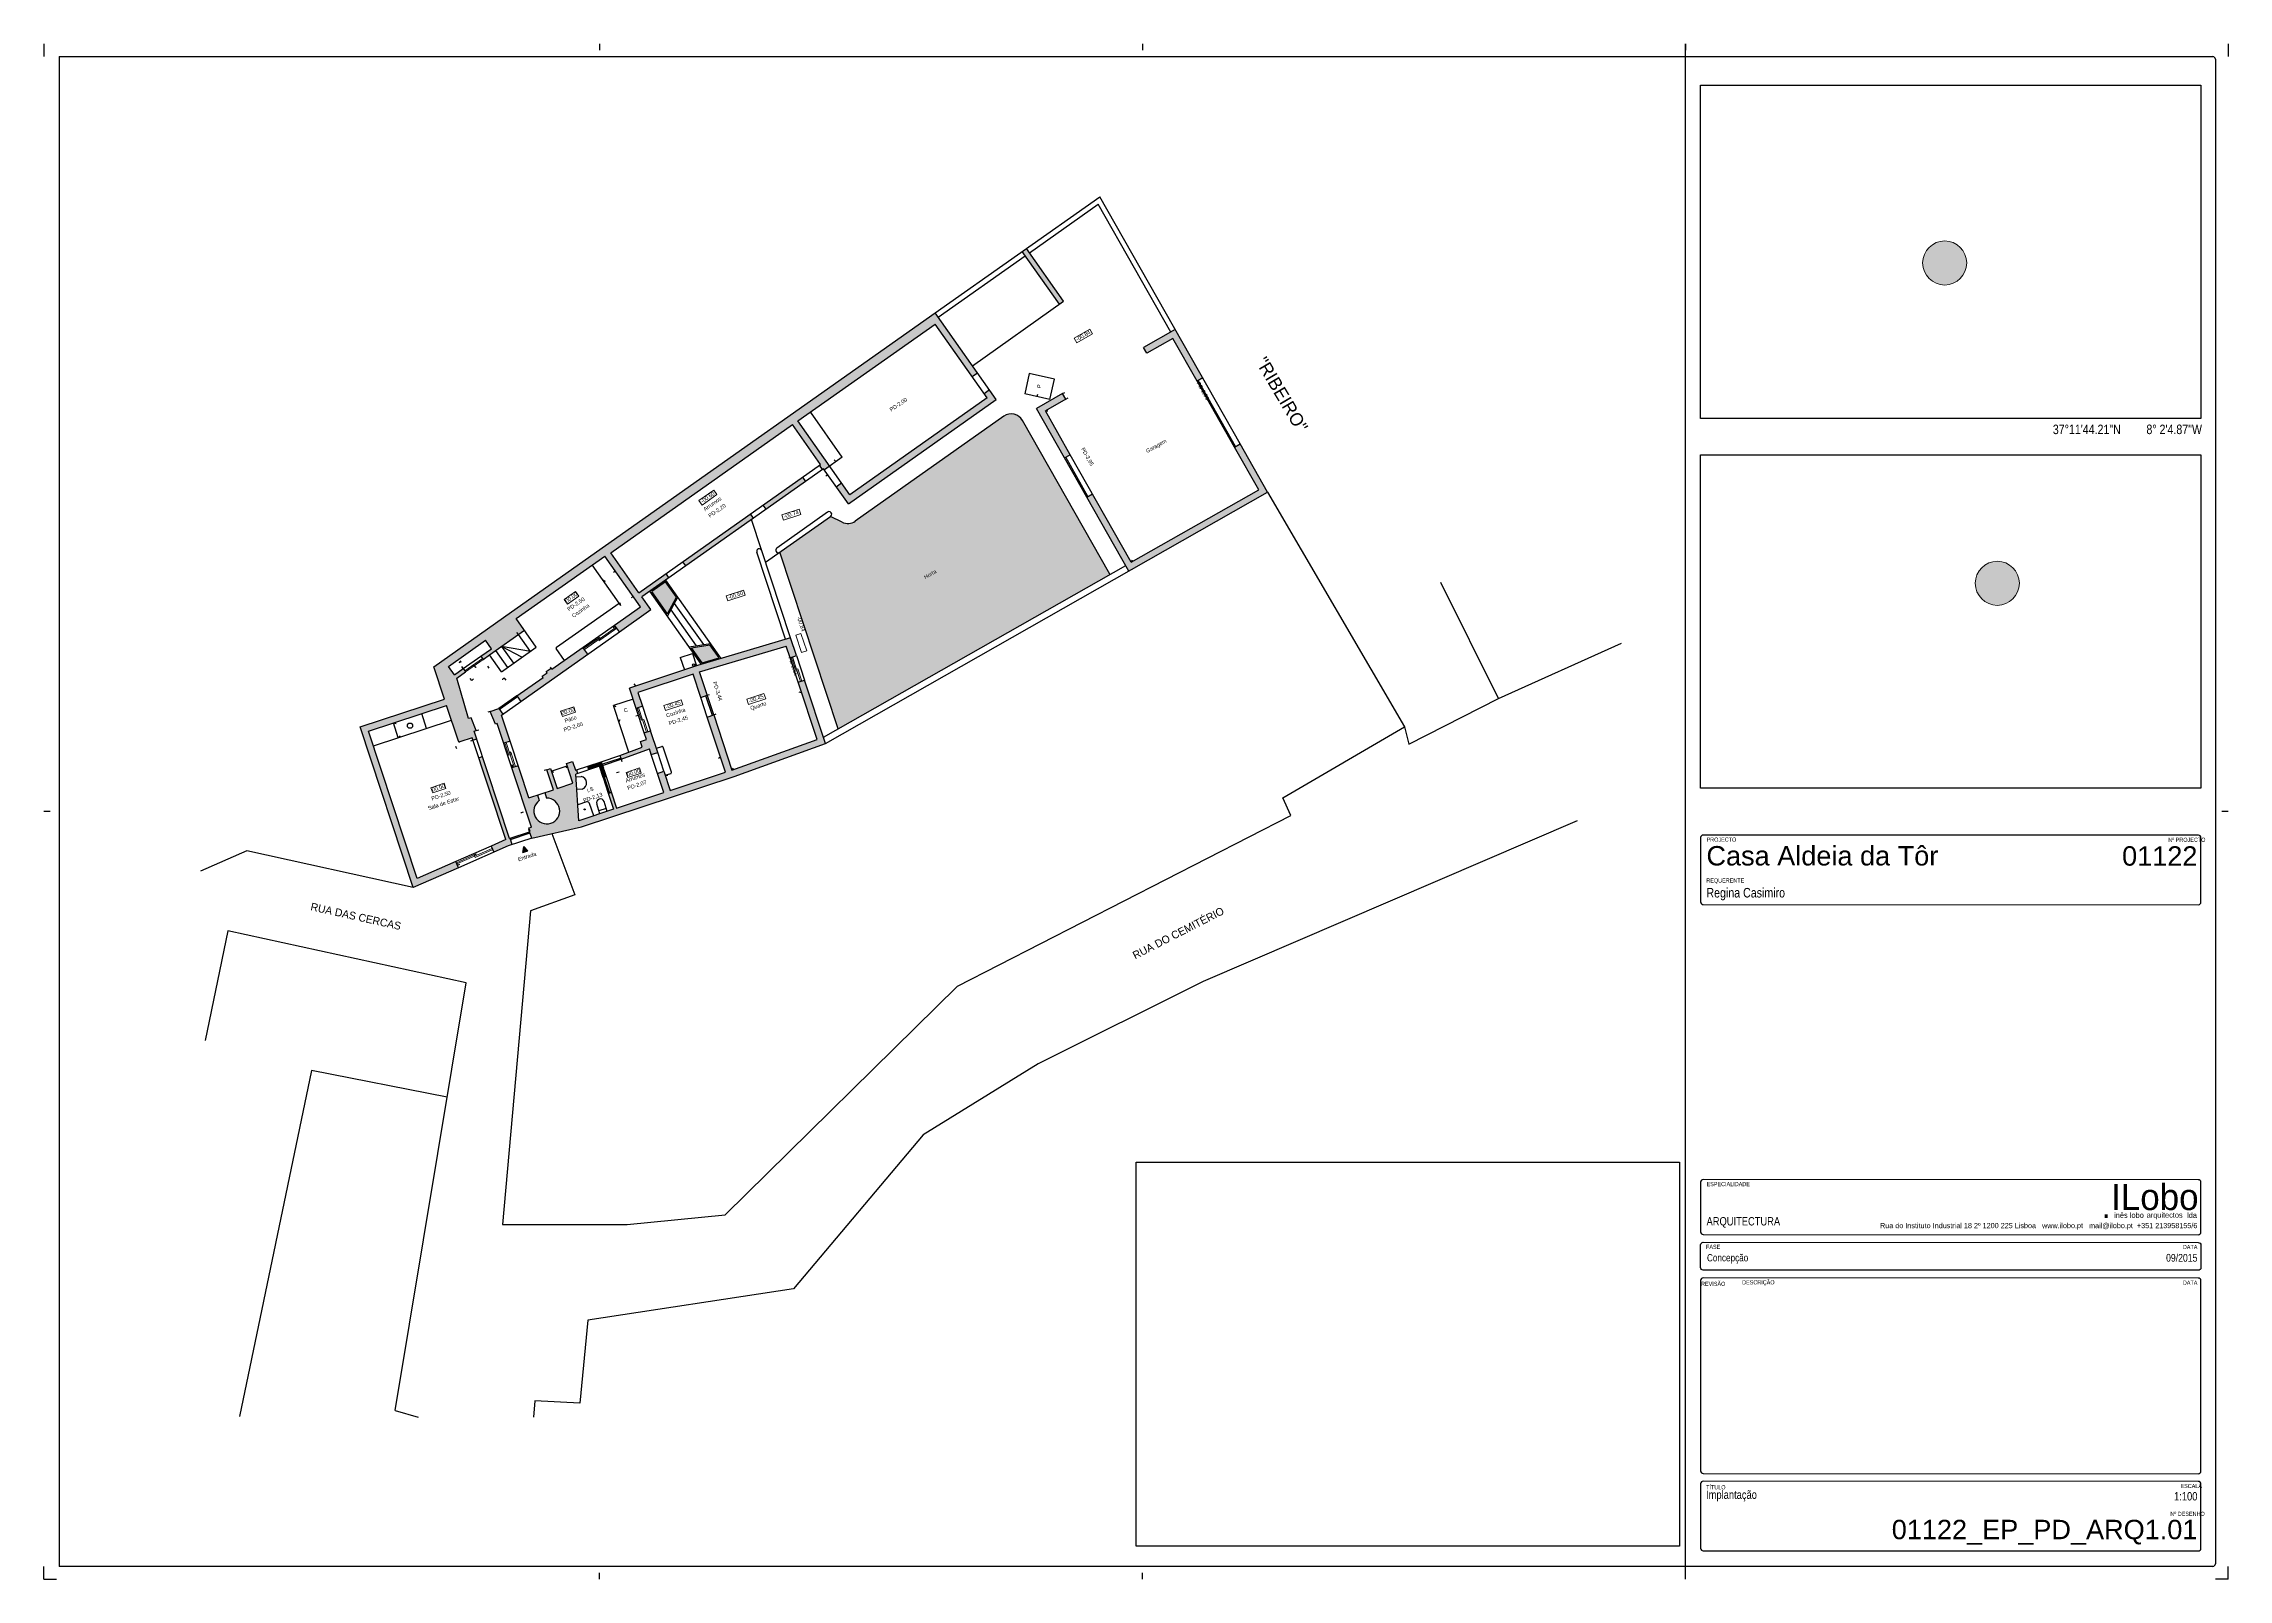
# Model space of a CAD drawing. Header units: metres. Extents: x 0 to 84.5, y 0 to 59.4.
import ezdxf
from ezdxf.xclip import XClip

# ---------------------------------------------------------------- set-up
doc = ezdxf.new("R2010")
doc.units = ezdxf.units.M
doc.header["$MEASUREMENT"] = 0
doc.header["$XCLIPFRAME"] = 0
doc.set_wipeout_variables(frame=1)
for name, pattern in [('J-Ponteado', [0.00040100000000000004, 1e-06, -0.0004]), ('Ponteado', [0.00025, 0, -0.00025]), ('Wipeout_Contour', [1, 0, -1])]:
    doc.linetypes.add(name, pattern=pattern)
for name, color, linetype in [('A-Arquitectura', 7, 'Continuous'), ('A-Folha rótulo', 7, 'Continuous'), ('A-Percursos', 7, 'Continuous'), ('A-Processo Vinha', 7, 'Continuous')]:
    doc.layers.add(name, color=color, linetype=linetype)
doc.styles.add('GENERATED_STYLE_2', font='swiss.ttf')
doc.styles.add('GENERATED_STYLE_3', font='arial.ttf')
doc.styles.add('GENERATED_STYLE_5', font='swiss.ttf')
picture_1 = doc.add_image_def('image1.jpg', size_in_pixel=(1106, 737))
picture_2 = doc.add_image_def('image2.jpg', size_in_pixel=(1106, 737))
picture_3 = doc.add_image_def('image3.tif', size_in_pixel=(2483, 1755))

# ---------------------------------------------------------------- blocks, each defined once
blk = doc.blocks.new('Desenho_1_2', base_point=(0.2959569601944543, 0.2491466149934884))
at = {"color": 254, "linetype": 'Wipeout_Contour', "lineweight": 0, "ltscale": 3.557082242551751}
blk.add_wipeout([(8.881784197001252e-16, -1.1102230246251565e-16), (0.845, -1.1102230246251565e-16), (0.845, 0.5939999999999418), (8.881784197001252e-16, 0.5939999999999418)], dxfattribs=at)
at = {"layer": 'A-Percursos', "linetype": 'Continuous', "lineweight": 0, "ltscale": 1000}
for points in [[(0.7438208961579267, 0.5091791652017331, 0.9999999999999999), (0.7267623293640748, 0.5091791652017331, 0.9999999999999999)], [(0.7641718521627396, 0.3852666860624795, 0.9999999999999999), (0.7471132853688878, 0.3852666860624795, 0.9999999999999999)]]:
    blk.add_hatch(color=8, dxfattribs=at).paths.add_polyline_path(points)
at = {"layer": 'A-Percursos', "linetype": 'Continuous', "lineweight": 0, "ltscale": 1000, "true_color": 0xe5e5e5}
for points in [[(0.3784604964913726, 0.5136272448709566), (0.3928750583024971, 0.4932012710191847), (0.3945091362106393, 0.4943544359640746), (0.3800945743995168, 0.5147804098158478)], [(0.1786665982118328, 0.3725107665501261), (0.1836252074748515, 0.3654842315451111), (0.1859265338621498, 0.3671082721758276), (0.1827553302637072, 0.3716019864232205), (0.2170611773798602, 0.3958115422234202), (0.2308991567185196, 0.376202607325703), (0.2208087256357418, 0.3690818137910182), (0.2226637702814901, 0.366453146064274), (0.234878502644858, 0.3750730540273161), (0.2314090270762567, 0.3799894308254652), (0.2418650061423603, 0.3873681907141213), (0.2407118411974723, 0.3890022686222637), (0.2302558621313699, 0.3816235087336076), (0.2193584534021724, 0.3970655449655565), (0.2896238034522475, 0.4466516375958183), (0.3005212121814586, 0.4312096013638821), (0.3001126927044255, 0.4309213101276613), (0.3012658576493152, 0.4292872322195168), (0.3016743771263504, 0.4295755234557392), (0.3019626683625721, 0.4291670039787034), (0.3040052657477494, 0.4306084601598159), (0.2916664008374255, 0.4480930937769316), (0.3447739328520338, 0.4855709544858604), (0.3591884946631574, 0.465144980634085), (0.3612310920483367, 0.4665864368151985), (0.3447984915836528, 0.4898720470062197), (0.2173404147486191, 0.3999251813048065), (0.180910266351887, 0.3742165110762492), (0.1581557314809985, 0.358158689218675), (0.16000079539282, 0.355544164565646), (0.1655351929825015, 0.3594497759564456)], [(0.4376748211818405, 0.483388571903654), (0.4254155315963958, 0.4764229549991569), (0.4266505700546394, 0.4742493220939369), (0.4367362267348638, 0.479979900540189), (0.4461225190175182, 0.4634602904605121), (0.4482961519227375, 0.4646953289187556)], [(0.368438372953899, 0.4563734498893124), (0.365843751827896, 0.4600501251826312), (0.363801154442718, 0.4586086690015176), (0.364954319387608, 0.4569745910933758), (0.3118467873730016, 0.4194967303844523), (0.3086179255273073, 0.4240721485272487), (0.3065753281421343, 0.4226306923461386), (0.311245646168938, 0.4160126768181638)], [(0.3874382324444584, 0.4519692283072151), (0.3953502562194622, 0.456464768295224), (0.3941152177612153, 0.4586384012004435), (0.3840295610809929, 0.4529078227541922), (0.3948978995135421, 0.4337798531882486), (0.3970715324187613, 0.4350148916464927)], [(0.4034937671829205, 0.4186513681679125), (0.4197595783267228, 0.3900239986343803), (0.47340483842757, 0.4205047477838435), (0.4627708026533607, 0.4392203512695697), (0.4605971697481379, 0.4379853128113254), (0.4699834620307945, 0.4214657027316486), (0.4206854677403884, 0.3934550304986735), (0.4056674000881407, 0.4198864066261573)], [(0.293576381071855, 0.4263086503480984), (0.2783431632303326, 0.4155586042669436), (0.2794963281752237, 0.4139245263588021), (0.2947295460167477, 0.4246745724399562)], [(0.248401317774927, 0.3919808504936817), (0.2745940944507994, 0.4104650315241321), (0.2734409295059072, 0.412099109432273), (0.2472481528300358, 0.3936149284018221)], [(0.1836252074748516, 0.3654842315451105), (0.1786665982118328, 0.3725107665501261), (0.1655351929825008, 0.3594497759564443), (0.1708674134819712, 0.3632127114491566), (0.1728630337491148, 0.3603848428029285)], [(0.1836252074748484, 0.3654842315451091), (0.1728630337491139, 0.3603848428029278), (0.1731737433717496, 0.3599445556328718), (0.1690885486013949, 0.3570616432706508), (0.1699534223100578, 0.3558360848395432), (0.1724862430676798, 0.3576234905041211)], [(0.2265352381459229, 0.3447377301684182), (0.229124086047584, 0.3369044443609129), (0.2315927579384339, 0.3377203236996182), (0.2298197893754782, 0.3430849376162733), (0.2511832961232202, 0.3501454318935309), (0.2541643937069512, 0.34112528460004), (0.2566330655978011, 0.3419411639387453), (0.2536519680140703, 0.3509613112322365), (0.2871978893673249, 0.3609948131414037), (0.2886884381591902, 0.3564847394946583), (0.2911569902702503, 0.3573005792469543), (0.2888738718468881, 0.364208794724234), (0.2528360886753716, 0.3534299831230884)], [(0.1445001558670856, 0.2710965733645335), (0.1256721711277324, 0.3280659246918453), (0.1558184528717688, 0.3380290666164199), (0.1603999291583446, 0.3241665244601075, 0.4142135623730951), (0.160905244732122, 0.3239122486828542), (0.1657476395949436, 0.3255126273856992), (0.1660680623097875, 0.3245430985450985), (0.16749229609297, 0.3250137981635823), (0.1664881369068711, 0.3280521635677058), (0.1673426771767801, 0.3283345833387958), (0.1653462451787392, 0.3332431274993871), (0.1643492815305132, 0.332913637766449), (0.1597404353841665, 0.3486288039339889), (0.1631719989912666, 0.3510504503182553), (0.1623071252825986, 0.352276008749364), (0.1588755616755017, 0.3498543623650984), (0.1565692317857247, 0.353122518181383), (0.16000079539282, 0.355544164565646), (0.1581557314809985, 0.358158689218675), (0.1508659356057476, 0.3530142973773532), (0.1550025735330635, 0.34049773850727), (0.1223876198981769, 0.32971871724399), (0.142928308982972, 0.2675670983014181), (0.160470508785655, 0.2752676436895695), (0.1594254379612677, 0.2776483635328135)], [(0.2104081859704188, 0.3578044089776088), (0.2085531413246649, 0.3604330767043508), (0.1965933096023699, 0.3519930515255075), (0.1962473601189028, 0.3524832748979497), (0.1943681705245375, 0.3511571352113274), (0.1947141200080026, 0.3506669118388844), (0.1928349304136424, 0.3493407721522643), (0.1931808798971064, 0.3488505487798207), (0.1830408046209401, 0.3416947214543681), (0.1845498997832252, 0.339556277100066), (0.184589755021765, 0.3395844028483702)], [(0.1945205728087098, 0.3021869583323114, -6.513130671390933), (0.1916721052423445, 0.3012455590953439), (0.190964391422991, 0.3033869458540485), (0.187641179262231, 0.3022886467442528), (0.1835304025941387, 0.3147269551173826), (0.1810617307032887, 0.3139110757786773), (0.1886399945608783, 0.2909809118694344), (0.1876905053720897, 0.2906671121237784), (0.1881612049905735, 0.2892428783405956), (0.187971307152816, 0.2891801183914645), (0.1887871864915213, 0.2867114465006144), (0.2080347324409485, 0.2910188942016763), (0.2670198371790077, 0.3105130717898438), (0.3023834014448056, 0.3233319218892017), (0.2942949877268093, 0.3478056873590691), (0.2918264356157492, 0.346989847606773), (0.2991222797022485, 0.3249142239674395), (0.2662039578403059, 0.312981743680695), (0.2591434635630483, 0.3343452504284369), (0.2566747916721983, 0.3335293710897316), (0.2637352859494557, 0.3121658643419897), (0.2423717792017139, 0.3051053700647322), (0.2399084511983151, 0.3125588601967221), (0.237439779307465, 0.3117429808580169), (0.2399031073108638, 0.304289490726027), (0.2215779659672457, 0.2982331556348685), (0.2195382676204822, 0.304404835361994), (0.218398880593936, 0.3040282756672069), (0.2204385789406995, 0.2978565959400814), (0.2070507813787813, 0.2934320195263335), (0.2058319871793511, 0.311460179185584), (0.2064966296115034, 0.3116798390075433), (0.2060259299930196, 0.3131040727907261), (0.2056461343175044, 0.3129785528924639), (0.2045164552331434, 0.3163967139721027), (0.2021902067206115, 0.3156279045952458), (0.2047319846604241, 0.3079370421660587), (0.1985603049332988, 0.3058973438192955), (0.1960185269934861, 0.3135882062484826), (0.1945942932103037, 0.3131175066299988), (0.1971360711501163, 0.3054266442008117), (0.1938128589893562, 0.304328345091016)], [(0.1770691924657345, 0.334277159501991), (0.1776050686736211, 0.3346553260842908), (0.1760959735113343, 0.336793770438591), (0.1727047863918502, 0.3356750755282198), (0.174701218389891, 0.3307665313676289), (0.1754133352814827, 0.331001881176871), (0.1779237332467298, 0.3234059676665626), (0.18039240513758, 0.3242218470052679)], [(0.2315154278138675, 0.3218612417479912), (0.2228318886345764, 0.3186583282888353), (0.2233025882530602, 0.3172340945056524), (0.2342860918636234, 0.3212853472053416), (0.2350235212659146, 0.3190540476116887), (0.2374921931567646, 0.3198699269503939), (0.2347307553949929, 0.3282254318117329), (0.2322620835041428, 0.3274095524730277), (0.2331285724008882, 0.324787747162302), (0.2308023238883563, 0.324018937785445)], [(0.1741138648103947, 0.2812567034139459), (0.1796938154937247, 0.2837061489785815), (0.1811912729812136, 0.2842010485353672), (0.180375393642508, 0.2866697204262175), (0.1801854958047505, 0.2866069604770864), (0.1697516542616923, 0.3181774760043049), (0.1683274204785098, 0.3177067763858211), (0.1787612620215691, 0.2861362608586032), (0.1730687939860063, 0.2836374232571896)], [(0.2156157707997836, 0.3162734502218506), (0.2102986313425683, 0.3145161716461777), (0.2107693309610522, 0.3130919378629949), (0.2149470833917212, 0.3144726567438806), (0.2163591822471727, 0.3101999553943324), (0.2174985692737191, 0.3105765150891195)], [(0.1856537498384101, 0.28344555547201), (0.1853687807516637, 0.2811210636803705), (0.1872677591292414, 0.2817486631716821)]]:
    blk.add_hatch(color=254, dxfattribs=at).paths.add_polyline_path(points)
at = {"layer": 'A-Percursos', "linetype": 'Continuous', "lineweight": 0, "ltscale": 1000, "true_color": 0x534e3e}
blk.add_hatch(color=59, dxfattribs=at).paths.add_polyline_path([(0.4124256627005484, 0.3887618843573446), (0.3786140215242743, 0.4482694206204384, 0.4431686787776788), (0.3713838433516074, 0.449884538474305), (0.3139206372916209, 0.4093328888135376, -0.2769588087507661), (0.3087902233495554, 0.4089516827231746), (0.3043827373995583, 0.4111695382056194), (0.2846960475330428, 0.3972766873679247), (0.3072587218930913, 0.3290069845667128)])
at = {"layer": 'A-Percursos', "linetype": 'Continuous', "lineweight": 0, "ltscale": 1000, "true_color": 0x29271f}
for points in [[(0.2352062111900989, 0.3820571288174283), (0.2412342050612995, 0.3735152357786188), (0.2447113684004963, 0.3799111694078191), (0.240540463349662, 0.3858214980479062)], [(0.2612698115635226, 0.3564472354009649), (0.2577031097792926, 0.3615013853873698), (0.2505117687993564, 0.3603685805556091), (0.2546717266189498, 0.3544737645521223)]]:
    blk.add_hatch(color=250, dxfattribs=at).paths.add_polyline_path(points)
at = {"layer": 'A-Arquitectura', "linetype": 'Continuous', "ltscale": 1000}
for p, q in [((0.4734048384116543, 0.420504751984836), (0.5263820981003985, 0.3297630984312038)), ((0.562692715932933, 0.3406631259983783), (0.540388497410176, 0.3855271451732107)), ((0.562692715932933, 0.3406631259983783), (0.6102314578713971, 0.3620616384140376)), ((0.5280746969845985, 0.3230056091749512), (0.562692715932933, 0.3406631259983783)), ((0.4793457945157718, 0.3022905630111098), (0.5263820981003985, 0.3297630984312038)), ((0.5263820981003985, 0.3297630984312038), (0.5280746969845985, 0.3230056091749512)), ((0.482347959060511, 0.2954284888121971), (0.4793457945157718, 0.3022905630111098)), ((0.1965465482172241, 0.2884479286621124), (0.2054272150597246, 0.2647863975365373)), ((0.3534882543720054, 0.2294473645036117), (0.482347959060511, 0.2954284888121971)), ((0.5930916025171068, 0.293372914953031), (0.4484445829011997, 0.2312822346696704)), ((0.07856816013697242, 0.2818237203615617), (0.06066939030350796, 0.2739149656974938)), ((0.142928305974776, 0.2675671028985762), (0.07856816013697242, 0.2818237203615617)), ((0.2054272150597246, 0.2647863975365373), (0.1882808499034411, 0.2585133407988218)), ((0.1882808499034411, 0.2585133407988218), (0.1774490178635298, 0.1372363340575302)), ((0.07117138817860034, 0.2509038103795624), (0.06249950088513063, 0.208411575233054)), ((0.1633824186246818, 0.230669419286293), (0.07117138817860034, 0.2509038103795624)), ((0.1359214547868543, 0.06532549784827009), (0.1633824186246818, 0.230669419286293)), ((0.2635897272041825, 0.1409941518847004), (0.3534882543720054, 0.2294473645036117)), ((0.4484445829011997, 0.2312822346696704), (0.3846195125676518, 0.1993696995028965)), ((0.1035464214827273, 0.1968490714332543), (0.07579639473511751, 0.0630129945700115)), ((0.1560480375151999, 0.1865087231480816), (0.1035464214827273, 0.1968490714332543)), ((0.3846195125676518, 0.1993696995028965), (0.3402194647348789, 0.1719665432104281)), ((0.3402194647348789, 0.1719665432104281), (0.2899919227433666, 0.1123849194144432)), ((0.1774490178635298, 0.1372363340575302), (0.2257225112056846, 0.1372363340575302)), ((0.2257225112056846, 0.1372363340575302), (0.2635897272041825, 0.1409941518847004)), ((0.2899919227433666, 0.1123849194144432), (0.2104996477362141, 0.1002442897950788)), ((0.2104996477362141, 0.1002442897950788), (0.2073199683201018, 0.06815831940073415)), ((0.1899761937331624, 0.06902550813008111), (0.1893980679135977, 0.06266612411487)), ((0.2073199683201018, 0.06815831940073415), (0.1899761937331624, 0.06902550813008111)), ((0.1359214547868543, 0.06532549784827009), (0.1448824049901064, 0.06272393166022919))]:
    blk.add_line(p, q, dxfattribs=at)
at = {"layer": 'A-Folha rótulo', "linetype": 'Continuous', "ltscale": 1000}
for p, q in [((8.881784197001252e-16, 0.594000003203752), (8.881784197001252e-16, 0.5889999967962465)), ((8.881784197001252e-16, 0.594000003203752), (8.881784197001252e-16, 0.5889999967962465)), ((8.881784197001252e-16, 0.594000003203752), (8.881784197001252e-16, 0.5889999967962465)), ((8.881784197001252e-16, 0.594000003203752), (8.881784197001252e-16, 0.5889999967962465)), ((0.00499999381601309, 0.594000003203752), (8.881784197001252e-16, 0.594000003203752)), ((8.881784197001252e-16, 0.594000003203752), (0.00499999381601309, 0.594000003203752)), ((0.2149999985098831, 0.594000003203752), (0.2149999985098831, 0.5914999999999992)), ((0.4250000032037531, 0.594000003203752), (0.4250000032037531, 0.5914999999999992)), ((0.6349999953061299, 0.594000003203752), (0.6349999953061299, 0.5914999999999992)), ((0.8400000061839878, 0.594000003203752), (0.845, 0.594000003203752)), ((0.845, 0.594000003203752), (0.8400000061839878, 0.594000003203752)), ((0.845, 0.594000003203752), (0.8400000061839878, 0.594000003203752)), ((0.845, 0.594000003203752), (0.8424999967962473, 0.594000003203752)), ((0.845, 0.594000003203752), (0.845, 0.5889999967962465)), ((0.005999997615812817, 0.5889999967962465), (0.005999997615812817, 0.005000006407505308)), ((0.005999997615812817, 0.5889999967962465), (0.839000002384188, 0.5889999967962465)), ((0.8400000061839878, 0.58800000558794), (0.8400000061839878, 0.005999997615811818)), ((0.002500003203753598, 0.2969999953061293), (8.881784197001252e-16, 0.2969999953061293)), ((0.845, 0.2969999953061293), (0.8424999967962473, 0.2969999953061293)), ((8.881784197001252e-16, -1.110223024625157e-16), (8.881784197001252e-16, 0.004999993816012091)), ((8.881784197001252e-16, -1.110223024625157e-16), (8.881784197001252e-16, 0.004999993816012091)), ((8.881784197001252e-16, -1.110223024625157e-16), (8.881784197001252e-16, 0.004999993816012091)), ((8.881784197001252e-16, -1.110223024625157e-16), (8.881784197001252e-16, 0.004999993816012091)), ((8.881784197001252e-16, -1.110223024625157e-16), (8.881784197001252e-16, 0.004999993816012091)), ((0.8389990454307036, 0.005000006407505308), (0.005998562185586081, 0.005000006407505308)), ((0.2149999985098831, -1.110223024625157e-16), (0.2149999985098831, 0.002500003203752598)), ((0.4250000032037531, -1.110223024625157e-16), (0.4250000032037531, 0.002500003203752598)), ((0.6349999953061299, -1.110223024625157e-16), (0.6349999953061299, 0.002500003203752598)), ((0.845, -1.110223024625157e-16), (0.845, 0.004999993816012091)), ((0.845, -1.110223024625157e-16), (0.845, 0.004999993816012091)), ((0.845, -1.110223024625157e-16), (0.845, 0.004999993816012091)), ((0.845, -1.110223024625157e-16), (0.845, 0.004999993816012091)), ((8.881784197001252e-16, -1.110223024625157e-16), (0.00499999381601309, -1.110223024625157e-16)), ((0.845, -1.110223024625157e-16), (0.8400000061839878, -1.110223024625157e-16)), ((0.845, -1.110223024625157e-16), (0.8400000061839878, -1.110223024625157e-16)), ((0.845, -1.110223024625157e-16), (0.8400000061839878, -1.110223024625157e-16))]:
    blk.add_line(p, q, dxfattribs=at)
at = {"layer": 'A-Folha rótulo', "color": 252, "linetype": 'Continuous', "lineweight": 0, "ltscale": 1000}
for p, q in [((0.4046757340319009, 0.4836027013595826), (0.3985641380117068, 0.4801301438112432)), ((0.3996102896341468, 0.4782889527155896), (0.4057218856543409, 0.4817614976724358)), ((0.4057218856543409, 0.4817614976724358), (0.4046757340319009, 0.4836027013595826)), ((0.3985641380117068, 0.4801301438112432), (0.3996102896341468, 0.4782889527155896)), ((0.2591823268334412, 0.4213065908643868), (0.2534391704962694, 0.4172536536191969)), ((0.2534391704962694, 0.4172536536191969), (0.2546601675935204, 0.4155234565362511)), ((0.2546601675935204, 0.4155234565362511), (0.2604033239306923, 0.4195763937814409)), ((0.2604033239306923, 0.4195763937814409), (0.2591823268334412, 0.4213065908643868)), ((0.2921820115245696, 0.4139298016057501), (0.2855078275874407, 0.4117240238239987)), ((0.2855078275874407, 0.4117240238239987), (0.2861723436419671, 0.4097133512296444)), ((0.2861723436419671, 0.4097133512296444), (0.292846527579096, 0.4119191164199026)), ((0.292846527579096, 0.4119191164199026), (0.2921820115245696, 0.4139298016057501)), ((0.2057562937349505, 0.3820798965262375), (0.2013507443137121, 0.3789709057530453)), ((0.2025717414109632, 0.3772407086700993), (0.2069772908322015, 0.3803496994432916)), ((0.2069772908322015, 0.3803496994432916), (0.2057562937349505, 0.3820798965262375)), ((0.2706788512087839, 0.3826632478154872), (0.264004667271655, 0.3804574826252289)), ((0.264004667271655, 0.3804574826252289), (0.2646691833261814, 0.3784467974393815)), ((0.2646691833261814, 0.3784467974393815), (0.2713433672633103, 0.3806525626296397)), ((0.2713433672633103, 0.3806525626296397), (0.2706788512087839, 0.3826632478154872)), ((0.2013507443137121, 0.3789709057530453), (0.2025717414109632, 0.3772407086700993)), ((0.2929196715631935, 0.3658328661814839), (0.290908986377346, 0.3651683501269575)), ((0.290908986377346, 0.3651683501269575), (0.2931147515676042, 0.3584941661898285)), ((0.2951254367534517, 0.3591586822443549), (0.2929196715631935, 0.3658328661814839)), ((0.2931147515676042, 0.3584941661898285), (0.2951254367534517, 0.3591586822443549)), ((0.246523267663854, 0.3402499235569697), (0.2398490711352318, 0.3380441583667115)), ((0.2398490711352318, 0.3380441583667115), (0.2405135997812514, 0.3360334605893708)), ((0.2405135997812514, 0.3360334605893708), (0.2471877837183803, 0.3382392383711222)), ((0.2471877837183803, 0.3382392383711222), (0.246523267663854, 0.3402499235569697)), ((0.2786068582659806, 0.3426053890100846), (0.2719326617373585, 0.3403996238198264)), ((0.2719326617373585, 0.3403996238198264), (0.272597190383378, 0.3383889260424858)), ((0.272597190383378, 0.3383889260424858), (0.279271374320507, 0.3405947038242372)), ((0.279271374320507, 0.3405947038242372), (0.2786068582659806, 0.3426053890100846)), ((0.2050749554454862, 0.3374887979668832), (0.1999552165289805, 0.3357967531083847)), ((0.1999552165289805, 0.3357967531083847), (0.2006197325835069, 0.3337860679225373)), ((0.2006197325835069, 0.3337860679225373), (0.2057394715000126, 0.3354781127810357)), ((0.2057394715000126, 0.3354781127810357), (0.2050749554454862, 0.3374887979668832)), ((0.2304000368804097, 0.3138338521922605), (0.225280297963904, 0.312141807333762)), ((0.2310645529349361, 0.311823167006413), (0.2304000368804097, 0.3138338521922605)), ((0.1549280116020559, 0.3079042410235315), (0.1498082726855502, 0.306212196165033)), ((0.1498082726855502, 0.306212196165033), (0.1504727887400766, 0.3042015109791856)), ((0.1504727887400766, 0.3042015109791856), (0.1555925276565823, 0.305893555837684)), ((0.1555925276565823, 0.305893555837684), (0.1549280116020559, 0.3079042410235315)), ((0.225280297963904, 0.312141807333762), (0.2259448266099236, 0.3101311221479146)), ((0.2259448266099236, 0.3101311221479146), (0.2310645529349361, 0.311823167006413))]:
    blk.add_line(p, q, dxfattribs=at)
at = {"layer": 'A-Folha rótulo', "linetype": 'Continuous', "ltscale": 1000, "flags": 128}
for points in [[(0.6418880522632348, 0.2879025042582372, 0.4142135623730951), (0.6408880522631766, 0.2869025042583245)], [(0.8344302640815526, 0.2868286275120328, 0.4142135623730951), (0.8334302640814943, 0.2878286275119455)], [(0.6408880522631766, 0.2620052019364094, 0.4142135623730951), (0.6418880522632348, 0.2610052019363512)], [(0.8334302640814943, 0.2609313251900595, 0.4142135623730951), (0.8344302640815526, 0.2619313251901177)], [(0.6418880522632348, 0.1546412936644639, 0.4142135623730951), (0.6408880522631766, 0.1536412936645512)], [(0.8343872048203278, 0.1535674169185505, 0.4142135623730951), (0.8333872048202697, 0.1545674169184632)], [(0.6408880522631766, 0.1343666069379843, 0.4142135623730951), (0.6418880522632348, 0.1333666069379261)], [(0.6408880522631766, 0.1293666069379844, -0.4142135623730951), (0.6418880522632348, 0.1303666069380425)], [(0.8333872048202697, 0.1332927301919254, 0.4142135623730951), (0.8343872048203278, 0.1342927301919837)], [(0.8333872048202697, 0.1302927301920419, -0.4142135623730951), (0.8343872048203278, 0.1292927301919837)], [(0.6418880522632348, 0.1196076860092591, -0.4142135623730951), (0.6408880522631766, 0.1206076860091717)], [(0.8343872048203278, 0.1205338092631711, -0.4142135623730951), (0.8333872048202697, 0.1195338092632584)], [(0.6418880522632348, 0.11660768600923, 0.4142135623730951), (0.6408880522631766, 0.1156076860091717)], [(0.8343872048203278, 0.1155338092631711, 0.4142135623730951), (0.8333872048202697, 0.1165338092632293)], [(0.6408880522631766, 0.0419342406949737, 0.4142135623730951), (0.6418880522632348, 0.0409342406949155)], [(0.6418880522632348, 0.03793424069488641, 0.4142135623730951), (0.6408880522631766, 0.03693424069497372)], [(0.8333872048202697, 0.04086036394891482, 0.4142135623730951), (0.8343872048203278, 0.04186036394897302)], [(0.8343872048203278, 0.03686036394897305, 0.4142135623730951), (0.8333872048202697, 0.03786036394888573)], [(0.6408880522631766, 0.01203693837305866, 0.4142135623730951), (0.6418880522632348, 0.01103693837300046)], [(0.8333872048202697, 0.01096306162699978, 0.4142135623730951), (0.8343872048203278, 0.01196306162705799)]]:
    blk.add_lwpolyline(points, format="xyb", dxfattribs=at)
for points in [[(0.8334302640814943, 0.2878286275119455), (0.6418880522632348, 0.2879025042582372)], [(0.6408880522631766, 0.2869025042583245), (0.6408880522631766, 0.2620052019364094)], [(0.8344302640815526, 0.2619313251901177), (0.8344302640815526, 0.2868286275120328)], [(0.6418880522632348, 0.2610052019363512), (0.8334302640814943, 0.2609313251900595)], [(0.6408880522631766, 0.1536412936645512), (0.6408880522631766, 0.1343666069379843)], [(0.8333872048202697, 0.1545674169184632), (0.6418880522632348, 0.1546412936644639)], [(0.8343872048203278, 0.1342927301919837), (0.8343872048203278, 0.1535674169185505)], [(0.6408880522631766, 0.1206076860091717), (0.6408880522631766, 0.1293666069379844)], [(0.6418880522632348, 0.1333666069379261), (0.8333872048202697, 0.1332927301919254)], [(0.6418880522632348, 0.1303666069380425), (0.8333872048202697, 0.1302927301920419)], [(0.8343872048203278, 0.1292927301919837), (0.8343872048203278, 0.1205338092631711)], [(0.8333872048202697, 0.1195338092632584), (0.6418880522632348, 0.1196076860092591)], [(0.6408880522631766, 0.1156076860091717), (0.6408880522631766, 0.0419342406949737)], [(0.8333872048202697, 0.1165338092632293), (0.6418880522632348, 0.11660768600923)], [(0.8343872048203278, 0.04186036394897302), (0.8343872048203278, 0.1155338092631711)], [(0.6408880522631766, 0.03693424069497372), (0.6408880522631766, 0.01203693837305866)], [(0.6418880522632348, 0.0409342406949155), (0.8333872048202697, 0.04086036394891482)], [(0.8333872048202697, 0.03786036394888573), (0.6418880522632348, 0.03793424069488641)], [(0.8343872048203278, 0.01196306162705799), (0.8343872048203278, 0.03686036394897305)], [(0.6418880522632348, 0.01103693837300046), (0.8333872048202697, 0.01096306162699978)]]:
    blk.add_lwpolyline(points, dxfattribs=at)
at = {"layer": 'A-Folha rótulo', "linetype": 'Continuous', "ltscale": 1000}
for centre, radius, start, end in [((0.839, 0.5879999999999418), 0.0009999999999999432, 0, 90), ((0.839, 0.006000000458742411), 0.001, 269.945119001928, 0)]:
    blk.add_arc(centre, radius, start, end, dxfattribs=at)
at = {"layer": 'A-Percursos', "linetype": 'Continuous', "ltscale": 1000}
for p, q in [((0.3447984871581675, 0.489872043606799), (0.4084632426000768, 0.5348001157076263)), ((0.4627708061386886, 0.4392203571662727), (0.4084632426000768, 0.5348001157076263)), ((0.3812477373310211, 0.513146335949979), (0.4078141007587683, 0.5318941501710649)), ((0.435935916526596, 0.4824005411361842), (0.4078141007587683, 0.5318941501710649)), ((0.3459516538814587, 0.4882379699830716), (0.3796136637072937, 0.511993169226688)), ((0.3928750621379019, 0.4932012721878495), (0.3784604969840026, 0.5136272428504153)), ((0.3945091357616293, 0.4943544389111407), (0.38009457060773, 0.5147804095737065)), ((0.3592130523120669, 0.4694460729442332), (0.3945091357616293, 0.4943544389111407)), ((0.2173404171286037, 0.3999251776965161), (0.3447984871581675, 0.489872043606799)), ((0.2916664024688273, 0.4480930913680465), (0.3447739337463944, 0.4855709532132888)), ((0.3649543199252562, 0.4569745892490993), (0.3447739337463944, 0.4855709532132888)), ((0.3684383735069027, 0.456373446179934), (0.3447984871581675, 0.489872043606799)), ((0.4376748269228481, 0.4833885704259345), (0.4254155350714068, 0.4764229563782985)), ((0.4266505716835948, 0.47424932467873), (0.4254155350714068, 0.4764229563782985)), ((0.4367362318354676, 0.4799799021141781), (0.4266505716835948, 0.47424932467873)), ((0.4461225226795894, 0.4634602911242632), (0.4367362318354676, 0.4799799021141781)), ((0.361231090929953, 0.4665864315112169), (0.3591884989002938, 0.465144982550723)), ((0.3811757895387793, 0.4664008832671716), (0.3794399011008993, 0.4585914880760789)), ((0.3909375335276451, 0.4642310290155682), (0.3811757895387793, 0.4664008832671716)), ((0.3112456455785238, 0.4160126738222105), (0.3684383735069027, 0.456373446179934)), ((0.3649543199252562, 0.4569745892490993), (0.3118467886476891, 0.4194967274038571)), ((0.3658437578231176, 0.460050124424814), (0.363801153201965, 0.4586086628728268)), ((0.3892016576812584, 0.4564216338244755), (0.3794399011008993, 0.4585914880760789)), ((0.3941152234878292, 0.4586384039798053), (0.3840295633359564, 0.4529078265443572)), ((0.3953502601000172, 0.4564647722802369), (0.3874382316477128, 0.4519692314569768)), ((0.3892016576812584, 0.4564216338244755), (0.3909375335276451, 0.4642310290155682)), ((0.3953502601000172, 0.4564647722802369), (0.3941152234878292, 0.4586384039798053)), ((0.4482961543791578, 0.4646953277364512), (0.4461225226795894, 0.4634602911242632)), ((0.4605971744391201, 0.4379853079625915), (0.4461225226795894, 0.4634602911242632)), ((0.4610318957424366, 0.4382323152850292), (0.4465572439829057, 0.4637072984467008)), ((0.3118467886476891, 0.4194967274038571), (0.2916664024688273, 0.4480930913680465)), ((0.3089074934285822, 0.4340679559163621), (0.2965686359315028, 0.4515525915379199)), ((0.3713838385576859, 0.4498845334739998), (0.313920632763513, 0.4093328866706)), ((0.4124256596005297, 0.3887618871891609), (0.3786140250607973, 0.4482694226390572)), ((0.3948978981147038, 0.4337798499600642), (0.3840295633359564, 0.4529078265443572)), ((0.3970715298142722, 0.4350148865722522), (0.3874382316477128, 0.4519692314569768)), ((0.2193584557464899, 0.3970655488549931), (0.2896237978476748, 0.4466516424075525)), ((0.3005212063842602, 0.431209598815654), (0.2896237978476748, 0.4466516424075525)), ((0.2302558642830753, 0.3816235052630946), (0.3005212063842602, 0.431209598815654)), ((0.3089074934285822, 0.4340679559163621), (0.3019626679362474, 0.4291670067859947)), ((0.3948978981147038, 0.4337798499600642), (0.3970715298142722, 0.4350148865722522)), ((0.4034937705636225, 0.4186513723237483), (0.3948978981147038, 0.4337798499600642)), ((0.4039284918669389, 0.4188983796461859), (0.3953326320095134, 0.4340268572825019)), ((0.4206854650954872, 0.3934550263154752), (0.3970715298142722, 0.4350148865722522)), ((0.4605971744391201, 0.4379853079625915), (0.4627708061386886, 0.4392203571662727)), ((0.4699834652832419, 0.4214656969726767), (0.4605971744391201, 0.4379853079625915)), ((0.4734048384116543, 0.420504751984836), (0.4627708061386886, 0.4392203571662727)), ((0.3016743731075513, 0.4295755251919266), (0.2314090310063664, 0.3799894316393672)), ((0.2947295476152165, 0.4246745760615592), (0.2935763808919253, 0.4263086496852866)), ((0.3012658547016194, 0.4292872303632305), (0.3001126879783283, 0.4309213039869579)), ((0.3112456455785238, 0.4160126738222105), (0.3016743731075513, 0.4295755251919266)), ((0.3065753222379187, 0.4226306871080985), (0.3086179268590712, 0.4240721486600857)), ((0.2794963339383216, 0.4139245257700922), (0.2783431672150305, 0.4155585993938196)), ((0.3023834000905997, 0.3233319177216694), (0.4734048384116543, 0.420504751984836)), ((0.4034937705636225, 0.4186513723237483), (0.405667402263191, 0.4198864089359363)), ((0.4197595748247626, 0.3900239955117654), (0.4034937705636225, 0.4186513723237483)), ((0.4206854650954872, 0.3934550263154752), (0.4699834652832419, 0.4214656969726767)), ((0.2745941004756461, 0.4104650256002188), (0.273440933752355, 0.4120991118154395)), ((0.2888738736946576, 0.3642087902033708), (0.2737770510722892, 0.4098884485343198)), ((0.2792218897521642, 0.3934135877112981), (0.3043827403410587, 0.4111695322372023)), ((0.3032295736177675, 0.412803618452423), (0.2835428872964506, 0.3989107692284762)), ((0.3087902288522524, 0.4089516792134558), (0.3043827403410587, 0.4111695322372023)), ((0.1809102682509603, 0.3742165090122304), (0.2173404171286037, 0.3999251776965161)), ((0.2869577380313765, 0.3636356883895997), (0.2758270468999601, 0.3973147470972505)), ((0.3072587255322706, 0.3290069792635238), (0.2846960414282484, 0.3972766830132555)), ((0.1827553249350316, 0.3716019861776692), (0.2170611755835307, 0.3958115368625272)), ((0.2225374300389821, 0.3776453488961204), (0.2121589421208552, 0.392352049284147)), ((0.2308991510800378, 0.3762026030118251), (0.2170611755835307, 0.3958115368625272)), ((0.2302558642830753, 0.3816235052630946), (0.2193584557464899, 0.3970655488549931)), ((0.2418650069737507, 0.3873681851709458), (0.2407118402504596, 0.3890022713861664)), ((0.2484013140601537, 0.3919808520641103), (0.2472481473368625, 0.3936149256878377)), ((0.3015751143665218, 0.3257776138151773), (0.4185118333959187, 0.3922199897032873)), ((0.2544574949186998, 0.3539149423026483), (0.2345116504839908, 0.3821789538033755)), ((0.2405404574362832, 0.3858214965101442), (0.2352062098413329, 0.3820571311065012)), ((0.2412342109380594, 0.3735152383890036), (0.2352062098413329, 0.3820571311065012)), ((0.244711364381423, 0.3799111755090236), (0.2405404574362832, 0.3858214965101442)), ((0.2620371331330622, 0.3561819902903936), (0.2406394517559551, 0.3865033132763507)), ((0.1508659329327905, 0.3530142979758238), (0.1809102682509603, 0.3742165090122304)), ((0.1983628585222809, 0.3605854117492783), (0.2225374300389821, 0.3776453488961204)), ((0.220808731343729, 0.3690818114017829), (0.2308991510800378, 0.3762026030118251)), ((0.2226637730819213, 0.366453148320339), (0.2348785036388677, 0.3750730579298089)), ((0.2348785036388677, 0.3750730579298089), (0.2314090310063664, 0.3799894316393672)), ((0.2412342109380594, 0.3735152383890036), (0.244711364381423, 0.3799111755090236)), ((0.2412576688899227, 0.3726195928849863), (0.2452521060576264, 0.3799670061899477)), ((0.2425891437486595, 0.3750687264561423), (0.252429496429679, 0.361124604671816)), ((0.2439206311988896, 0.3775178726187917), (0.2551832056302608, 0.3615583690216479)), ((0.172486244501467, 0.3576234896168605), (0.1859265302762089, 0.3671082711209255)), ((0.1905391971693734, 0.3605719640345225), (0.1827553249350316, 0.3716019861776692)), ((0.1882378625455983, 0.358947925830889), (0.183625208243927, 0.365484232917292)), ((0.1845897543988277, 0.3395844001829859), (0.2226637730819213, 0.366453148320339)), ((0.1965933130230319, 0.351993052326967), (0.220808731343729, 0.3690818114017829)), ((0.2226637730819213, 0.366453148320339), (0.220808731343729, 0.3690818114017829)), ((0.2888738736946576, 0.3642087902033708), (0.2528360883371487, 0.3534299809413962)), ((0.2911569884277477, 0.3573005807733109), (0.2888738736946576, 0.3642087902033708)), ((0.1565692371939306, 0.3531225218600239), (0.1708674191760253, 0.3632127149494547)), ((0.1623071302869377, 0.3522760083625391), (0.1690885433803025, 0.3570616445980254)), ((0.1690885433803025, 0.3570616445980254), (0.1731737400311144, 0.3599445551105066)), ((0.1690885433803025, 0.3570616445980254), (0.1699534278663908, 0.3558360893802298)), ((0.1699534278663908, 0.3558360893802298), (0.172486244501467, 0.3576234896168605)), ((0.1731737400311144, 0.3599445551105066), (0.1708674191760253, 0.3632127149494547)), ((0.1770988988031383, 0.3510871825304575), (0.172486244501467, 0.3576234896168605)), ((0.1747875665337489, 0.359247527820494), (0.1794002334269134, 0.352711220734091)), ((0.1882378625455983, 0.358947925830889), (0.177088901157524, 0.3608715660241275)), ((0.1849697152981434, 0.3566415923843068), (0.177088901157524, 0.3608715660241275)), ((0.177088901157524, 0.3608715660241275), (0.1817015554591953, 0.3543352589377245)), ((0.1770988988031383, 0.3510871825304575), (0.1905391971693734, 0.3605719640345225)), ((0.2014955464857075, 0.3554525524968404), (0.1982666846970896, 0.3600279611615759)), ((0.2104081831294859, 0.3578044041914021), (0.2085531413912936, 0.3604330798643392)), ((0.2462347965542528, 0.3565142923878831), (0.2509822427908119, 0.3580832931746651)), ((0.2462347965542528, 0.3565142923878831), (0.2478037973410349, 0.3517668461513239)), ((0.249675774637604, 0.3606908277304909), (0.2579369274223356, 0.3619921459629731)), ((0.2505117742382525, 0.3603685862360818), (0.2577031159847895, 0.3615013799233479)), ((0.2546717265842936, 0.3544737653631114), (0.2505117742382525, 0.3603685862360818)), ((0.2509822427908119, 0.3580832931746651), (0.252551243577594, 0.353335846938106)), ((0.2536519667316364, 0.3509613053727673), (0.287197895581504, 0.3609948115597353)), ((0.2546717265842936, 0.3544737653631114), (0.2612698075364191, 0.3564472300950094)), ((0.2612698075364191, 0.3564472300950094), (0.2577031159847895, 0.3615013799233479)), ((0.288688438774051, 0.3564847401533028), (0.287197895581504, 0.3609948115597353)), ((0.288688438774051, 0.3564847401533028), (0.2911569884277477, 0.3573005807733109)), ((0.2918264403476152, 0.3469898476801845), (0.288688438774051, 0.3564847401533028)), ((0.2911569884277477, 0.3573005807733109), (0.2942949900013119, 0.3478056883001927)), ((0.1550025784248869, 0.3404977367349732), (0.1508659329327905, 0.3530142979758238)), ((0.1588755580490196, 0.3498543620210757), (0.1565692371939306, 0.3531225218600239)), ((0.1588755580490196, 0.3498543620210757), (0.1623071302869377, 0.3522760083625391)), ((0.1597404299436147, 0.3486288068032802), (0.1631720021815328, 0.3510504531447436)), ((0.1643492816143344, 0.3329136411320121), (0.1597404299436147, 0.3486288068032802)), ((0.1623071302869377, 0.3522760083625391), (0.1631720021815328, 0.3510504531447436)), ((0.183040799269247, 0.3416947218546594), (0.1931808798548036, 0.3488505429988313)), ((0.192834928578667, 0.3493407676042481), (0.1947141208008495, 0.3506669162613542)), ((0.1931808798548036, 0.3488505429988313), (0.192834928578667, 0.3493407676042481)), ((0.1943681695247128, 0.3511571408667711), (0.1962473617468953, 0.3524832769323839)), ((0.1947141208008495, 0.3506669162613542), (0.1943681695247128, 0.3511571408667711)), ((0.1965933130230319, 0.351993052326967), (0.1962473617468953, 0.3524832769323839)), ((0.2528360883371487, 0.3534299809413962), (0.226535241726868, 0.3447377332033946)), ((0.2511832911630075, 0.3501454269782796), (0.2298197830984914, 0.3430849360292535)), ((0.2541643901395948, 0.3411252841654145), (0.2511832911630075, 0.3501454269782796)), ((0.2591434694853736, 0.3343452561363036), (0.2536519667316364, 0.3509613053727673)), ((0.2918264403476152, 0.3469898476801845), (0.2942949900013119, 0.3478056883001927)), ((0.2991222788963599, 0.3249142277167819), (0.2918264403476152, 0.3469898476801845)), ((0.3023834000905997, 0.3233319177216694), (0.2942949900013119, 0.3478056883001927)), ((0.1223876142175102, 0.3297187134176139), (0.1550025784248869, 0.3404977367349732)), ((0.1256721681806268, 0.328065928834966), (0.1558184568193746, 0.3380290611663443)), ((0.1603999345838407, 0.3241665196665708), (0.1558184568193746, 0.3380290611663443)), ((0.183040799269247, 0.3416947218546594), (0.1760959737769122, 0.336793772724292)), ((0.1833066560570304, 0.3413179969691004), (0.1763618305646956, 0.3364170478387331)), ((0.1770691954706394, 0.3342771613409861), (0.1845897543988277, 0.3395844001829859)), ((0.183040799269247, 0.3416947218546594), (0.1845499023227959, 0.3395562833786324)), ((0.2279541770974901, 0.34044433621224), (0.2204057406033195, 0.3379496214356384)), ((0.2291240905067598, 0.3369044393581761), (0.226535241726868, 0.3447377332033946)), ((0.2298197830984914, 0.3430849360292535), (0.2315927534838954, 0.3377203177526639)), ((0.2541643901395948, 0.3411252841654145), (0.2566330657082237, 0.3419411625599023)), ((0.2566747939167447, 0.3335293651503226), (0.2541643901395948, 0.3411252841654145)), ((0.2586687198251204, 0.3341883535393267), (0.2561583160479705, 0.3417842599629254)), ((0.142928305974776, 0.2675671028985762), (0.1223876142175102, 0.3297187134176139)), ((0.1275549741613626, 0.3223689832779005), (0.1577012502086172, 0.332332128200772)), ((0.1371685414580509, 0.3255462073528355), (0.1352857480688084, 0.3312431529099011)), ((0.1480876703204356, 0.329154904125837), (0.1462048769311931, 0.3348518496829025)), ((0.1653462508642689, 0.3332431227350208), (0.1643492816143344, 0.3329136411320121)), ((0.1673426824797947, 0.3283345809342436), (0.1653462508642689, 0.3332431227350208)), ((0.172704782457741, 0.335675081509429), (0.1760959737769122, 0.336793772724292)), ((0.1747012140732668, 0.3307665271171585), (0.172704782457741, 0.335675081509429)), ((0.1754133385636466, 0.3310018873083704), (0.1747012140732668, 0.3307665271171585)), ((0.1810617313228674, 0.3139110758201603), (0.1754133385636466, 0.3310018873083704)), ((0.1760959737769122, 0.336793772724292), (0.1776050642389679, 0.3346553216567718)), ((0.1803924053179322, 0.3242218466877663), (0.1770691954706394, 0.3342771613409861)), ((0.2263522369644524, 0.3199568057393363), (0.2204057406033195, 0.3379496214356384)), ((0.2315927534838954, 0.3377203177526639), (0.2291240905067598, 0.3369044393581761)), ((0.2322620794888307, 0.3274095468850578), (0.2291240905067598, 0.3369044393581761)), ((0.2315927534838954, 0.3377203177526639), (0.2347307550574596, 0.3282254378710388)), ((0.2566747939167447, 0.3335293651503226), (0.2591434694853736, 0.3343452561363036)), ((0.2637352848657709, 0.3121658696772997), (0.2566747939167447, 0.3335293651503226)), ((0.2591434694853736, 0.3343452561363036), (0.2662039604343997, 0.3129817480717875)), ((0.1445001524390251, 0.2710965739962564), (0.1256721681806268, 0.328065928834966)), ((0.1657476424850399, 0.3255126258404258), (0.1609052437981315, 0.323912247052547)), ((0.1787612655121243, 0.2861362564224062), (0.1657476424850399, 0.3255126258404258)), ((0.1674922946021989, 0.3250138012451418), (0.1660680582129326, 0.3245430934542112)), ((0.1664881356096376, 0.3280521663328799), (0.1673426824797947, 0.3283345809342436)), ((0.1674922946021989, 0.3250138012451418), (0.1664881356096376, 0.3280521663328799)), ((0.1801855019013907, 0.2866069642133367), (0.1674295386000055, 0.3252036935543471)), ((0.1803924053179322, 0.3242218466877663), (0.1779237297493033, 0.3234059682932786)), ((0.1876411768650318, 0.3022886491041409), (0.1803924053179322, 0.3242218466877663)), ((0.2228318946993545, 0.3186583331843211), (0.2315154291240499, 0.3218612439054188)), ((0.2233025898987919, 0.3172340967950548), (0.2342860864745017, 0.3212853467801536)), ((0.2308023224971992, 0.3240189347745746), (0.2331285756860507, 0.3247877461674172)), ((0.2315154291240499, 0.3218612439054188), (0.2308023224971992, 0.3240189347745746)), ((0.2322620794888307, 0.3274095468850578), (0.2347307550574596, 0.3282254378710388)), ((0.2331285756860507, 0.3247877461674172), (0.2322620794888307, 0.3274095468850578)), ((0.2350235198662477, 0.3190540460416513), (0.2342860864745017, 0.3212853467801536)), ((0.2374921954348765, 0.319869924436139), (0.2347307550574596, 0.3282254378710388)), ((0.2369744206423009, 0.3214365832051828), (0.2390632990010258, 0.3221269495952837)), ((0.2427693783825674, 0.312187879607443), (0.2395686208068099, 0.3218726643897666)), ((0.2662039604343997, 0.3129817480717875), (0.2991222788963599, 0.3249142277167819)), ((0.2670198388288874, 0.3105130725031586), (0.3023834000905997, 0.3233319177216694)), ((0.1697516491875886, 0.3181774766498577), (0.1683274253898155, 0.3177067814504204)), ((0.1835304068914963, 0.314726954214648), (0.1810617313228674, 0.3139110758201603)), ((0.1886399970644691, 0.2909809089866005), (0.1810617313228674, 0.3139110758201603)), ((0.1945942875599034, 0.313117509551653), (0.1960185239491698, 0.3135882047510903)), ((0.1971360693381501, 0.3054266380862118), (0.1945942875599034, 0.313117509551653)), ((0.1960185239491698, 0.3135882047510903), (0.1985603057274165, 0.3058973458771423)), ((0.1963307552064714, 0.3126434776065132), (0.2025024378322969, 0.3146831735927326)), ((0.2021902065749953, 0.3156279007373097), (0.2045164597638468, 0.3163967121301524)), ((0.204731988353242, 0.3079370418633617), (0.2021902065749953, 0.3156279007373097)), ((0.2045164597638468, 0.3163967121301524), (0.2056461307607951, 0.3129785498325103)), ((0.2056461307607951, 0.3129785498325103), (0.2156157728941666, 0.3162734540030513)), ((0.2149470890553854, 0.3144726564176378), (0.2058319812006778, 0.3114601794399538)), ((0.206025927970699, 0.3131040744283904), (0.2064966357616295, 0.3116798380391241)), ((0.2102986371384981, 0.3145161726181956), (0.2107693323379355, 0.3130919362289293)), ((0.2163591872451905, 0.3101999598413319), (0.2149470890553854, 0.3144726564176378)), ((0.2156157728941666, 0.3162734540030513), (0.2228318946993545, 0.3186583331843211)), ((0.2156157728941666, 0.3162734540030513), (0.2174985662834091, 0.310576521037479)), ((0.2159423458622423, 0.3152852987983688), (0.2231584676674302, 0.3176701779796385)), ((0.2160864680936039, 0.3148492176137849), (0.2233025898987919, 0.3172340967950548)), ((0.2228318946993545, 0.3186583331843211), (0.2233025898987919, 0.3172340967950548)), ((0.2350235198662477, 0.3190540460416513), (0.2374921954348765, 0.319869924436139)), ((0.2374397770486142, 0.3117429843776072), (0.2350235198662477, 0.3190540460416513)), ((0.2399084526172431, 0.312558862772095), (0.2374921954348765, 0.319869924436139)), ((0.1876411768650318, 0.3022886491041409), (0.1971360693381501, 0.3054266380862118)), ((0.1938128594908573, 0.3043283450903603), (0.1945205769586112, 0.3021869602049205)), ((0.1985603057274165, 0.3058973458771423), (0.204731988353242, 0.3079370418633617)), ((0.2070507873781091, 0.2934320194221915), (0.2058319812006778, 0.3114601794399538)), ((0.2058994338298412, 0.3104624547004263), (0.2078948833088961, 0.3105973599587531)), ((0.2082321338632198, 0.3056087488526091), (0.2062366969756581, 0.3054738435942823)), ((0.2080347370240571, 0.2910188975216361), (0.2670198388288874, 0.3105130725031586)), ((0.2163591872451905, 0.3101999598413319), (0.2174985662834091, 0.310576521037479)), ((0.2163591872451905, 0.3101999598413319), (0.21839888323141, 0.3040282772155063)), ((0.2168339243139505, 0.3103568498468155), (0.2188736203001699, 0.3041851798124832)), ((0.2174985662834091, 0.310576521037479), (0.2215779708473411, 0.298233155785828)), ((0.2195382622696285, 0.3044048384116534), (0.21839888323141, 0.3040282772155063)), ((0.2215779708473411, 0.298233155785828), (0.2399031012326259, 0.3042894877422927)), ((0.2374397770486142, 0.3117429843776072), (0.2399084526172431, 0.312558862772095)), ((0.2399031012326259, 0.3042894877422927), (0.2374397770486142, 0.3117429843776072)), ((0.2399084526172431, 0.312558862772095), (0.2423717768012547, 0.3051053661367805)), ((0.2404262148183255, 0.3109922040030513), (0.2425150931770504, 0.3116825578016589)), ((0.2423717768012547, 0.3051053661367805), (0.2637352848657709, 0.3121658696772997)), ((0.1909643867123245, 0.3033869420999924), (0.1916721041800784, 0.3012455572145527)), ((0.2099154276339324, 0.300697953174546), (0.2066472803864776, 0.299617854886393)), ((0.2204385792176293, 0.2978565945896808), (0.2070507873781091, 0.2934320194221915)), ((0.2127477203436814, 0.2953148128114341), (0.2111787195568993, 0.3000622590479933)), ((0.2151500009685771, 0.2961087568247379), (0.2138948053757487, 0.2999067163322838)), ((0.2176219125509627, 0.2981895388533243), (0.2147734397724299, 0.2972481484544496)), ((0.2179984611556166, 0.2970501598151058), (0.2167432655627883, 0.3008481067311585)), ((0.21839888323141, 0.3040282772155063), (0.2204385792176293, 0.2978565945896808)), ((0.1801855019013907, 0.2866069642133367), (0.1879713132256879, 0.2891801239926801)), ((0.180375394210596, 0.2866697202155302), (0.1879713132256879, 0.2891801239926801)), ((0.1805322968075729, 0.286194970555277), (0.1881282032311715, 0.2887053743324269)), ((0.1876905103354559, 0.2906671163841399), (0.1886399970644691, 0.2909809089866005)), ((0.1881612055348933, 0.2892428799948736), (0.1876905103354559, 0.2906671163841399)), ((0.1879713132256879, 0.2891801239926801), (0.1881612055348933, 0.2892428799948736)), ((0.1887871916201757, 0.2867114484240513), (0.1879713132256879, 0.2891801239926801)), ((0.1887871916201757, 0.2867114484240513), (0.2080347370240571, 0.2910188975216361)), ((0.1730687899351508, 0.2836374242275227), (0.1594254411492986, 0.2776483686193162)), ((0.1796938166827606, 0.283706148597501), (0.1604705099033219, 0.2752676446308081)), ((0.1787612655121243, 0.2861362564224062), (0.1730687899351508, 0.2836374242275227)), ((0.1730687899351508, 0.2836374242275227), (0.1741138586891741, 0.2812567002390144)), ((0.1887871916201757, 0.2867114484240513), (0.1796938166827606, 0.283706148597501)), ((0.1811912726050838, 0.2842010446469013), (0.180375394210596, 0.2866697202155302)), ((0.1853687774926693, 0.2811210646740811), (0.1856537481671561, 0.2834455550538822)), ((0.1853687774926693, 0.2811210646740811), (0.1872677635421889, 0.2817486624704952)), ((0.1872677635421889, 0.2817486624704952), (0.1856537481671561, 0.2834455550538822)), ((0.1604705099033219, 0.2752676446308081), (0.142928305974776, 0.2675671028985762)), ((0.1594254411492986, 0.2776483686193162), (0.1445001524390251, 0.2710965739962564)), ((0.1604705099033219, 0.2752676446308081), (0.1594254411492986, 0.2776483686193162))]:
    blk.add_line(p, q, dxfattribs=at)
at = {"layer": 'A-Percursos', "linetype": 'Ponteado', "ltscale": 1000}
for p, q in [((0.3941152234878292, 0.4586384039798053), (0.4254155350714068, 0.4764229563782985)), ((0.3953502601000172, 0.4564647722802369), (0.4266505716835948, 0.47424932467873)), ((0.3843207793910788, 0.4575065546545305), (0.3860566552374656, 0.4653159624371164)), ((0.306456382992991, 0.432338212127172), (0.2916664024688273, 0.4480930913680465)), ((0.2965686359315028, 0.4515525915379199), (0.306456382992991, 0.432338212127172)), ((0.3874382316477128, 0.4519692314569768), (0.4536176090169997, 0.4502691406343126)), ((0.4206854650954872, 0.3934550263154752), (0.4536176090169997, 0.4502691406343126)), ((0.3032888040018603, 0.4272878145638122), (0.2330234619006754, 0.3777017210112528)), ((0.2211549092667436, 0.3900105603885029), (0.2162526758040681, 0.3865510728101227)), ((0.2231716635523217, 0.3767466058847717), (0.2211549092667436, 0.3900105603885029)), ((0.2162526758040681, 0.3865510728101227), (0.2280738970149972, 0.3802060934631519)), ((0.1606638648731619, 0.3546045657946494), (0.178666602666119, 0.3725107646091119)), ((0.183625208243927, 0.365484232917292), (0.178666602666119, 0.3725107646091119)), ((0.2231716635523217, 0.3767466058847717), (0.2225374300389821, 0.3776453488961204)), ((0.2280738970149972, 0.3802060934631519), (0.2231716635523217, 0.3767466058847717)), ((0.1606638648731619, 0.3546045657946494), (0.183625208243927, 0.365484232917292)), ((0.2155226588018269, 0.3635646849593491), (0.2093948701213558, 0.3592403254863739)), ((0.2210970135809319, 0.368673292995851), (0.2149692249004608, 0.3643489209313825)), ((0.1623071302869377, 0.3522760083625391), (0.158155727564791, 0.3581586910360484)), ((0.1723462396883873, 0.3524453765378008), (0.1699534278663908, 0.3558360893802298)), ((0.1965933130230319, 0.351993052326967), (0.1905391971693734, 0.3605719640345225)), ((0.2290039047040037, 0.3455536115978823), (0.217050573546242, 0.3624919275117416)), ((0.1655648140035293, 0.3476597403023146), (0.1631720021815328, 0.3510504531447436)), ((0.1781398501388796, 0.3486395473469943), (0.183040799269247, 0.3416947218546594)), ((0.2931600809431854, 0.342954513342512), (0.2536519667316364, 0.3509613053727673)), ((0.2224768145906356, 0.3316829989509568), (0.2279541770974901, 0.34044433621224)), ((0.2566330657082237, 0.3419411625599023), (0.2642289847233156, 0.3444515663370522)), ((0.2662039604343997, 0.3129817480717875), (0.2931600809431854, 0.342954513342512)), ((0.172704782457741, 0.335675081509429), (0.1653462508642689, 0.3332431227350208)), ((0.1673426824797947, 0.3283345809342436), (0.1747012140732668, 0.3307665271171585)), ((0.2204057406033195, 0.3379496214356384), (0.2300252510848062, 0.3341777011360651)), ((0.2300252510848062, 0.3341777011360651), (0.2224768145906356, 0.3316829989509568)), ((0.1660680582129326, 0.3245430934542112), (0.1592317462091417, 0.3222837388688215)), ((0.1809169669253518, 0.3191292172561567), (0.1793479661385697, 0.3238766634927159)), ((0.1815364809831206, 0.3140679784171371), (0.1799674801963386, 0.3188154246536962)), ((0.1945942875599034, 0.313117509551653), (0.1850993950867851, 0.3099795079780889)), ((0.2025024378322969, 0.3146831735927326), (0.1985603057274165, 0.3058973458771423)), ((0.2233025898987919, 0.3172340967950548), (0.2256874690800617, 0.3100179749898668)), ((0.2404262148183255, 0.3109922040030513), (0.2617897228828416, 0.3180526949520774)), ((0.2617897228828416, 0.3180526949520774), (0.2423717768012547, 0.3051053661367805)), ((0.1963307552064714, 0.3126434776065132), (0.204731988353242, 0.3079370418633617)), ((0.2225308572795229, 0.3122396558275512), (0.2174985662834091, 0.310576521037479)), ((0.2404262148183255, 0.3109922040030513), (0.2637352848657709, 0.3121658696772997)), ((0.1879713132256879, 0.2891801239926801), (0.185460909448538, 0.2967760304162788)), ((0.1600282714785549, 0.2762750648201126), (0.1668499521672276, 0.2792695989199624)), ((0.1664480065207551, 0.2801852648981948), (0.1732696872094278, 0.2831797864065513))]:
    blk.add_line(p, q, dxfattribs=at)
at = {"layer": 'A-Percursos', "color": 252, "linetype": 'Continuous', "lineweight": 0, "ltscale": 1000}
for p, q in [((0.2088414362199897, 0.3600245614584073), (0.2149692249004608, 0.3643489209313825)), ((0.2091181468749261, 0.359632437176644), (0.2152459481468905, 0.3639568092411125)), ((0.2155226588018269, 0.3635646849593491), (0.2149692249004608, 0.3643489209313825)), ((0.2152459481468905, 0.3639568092411125), (0.2213737368273616, 0.3682811813055809)), ((0.2155226588018269, 0.3635646849593491), (0.2216504474822981, 0.3678890570238175)), ((0.1628837073528367, 0.3514589715506755), (0.1696651330376947, 0.3562446077861617)), ((0.1631720021815328, 0.3510504531447436), (0.1699534278663908, 0.3558360893802298)), ((0.2891631884343043, 0.3566416427502797), (0.2907321766295931, 0.3518941965137205)), ((0.2896379255030643, 0.3567985453472565), (0.2912069262898463, 0.3520510991106974)), ((0.1665627150239618, 0.3534432649667401), (0.1662744201952657, 0.3538517833726719)), ((0.2916816759500995, 0.352207989116181), (0.2907321766295931, 0.3518941965137205)), ((0.2912069262898463, 0.3520510991106974), (0.2927759270766284, 0.3473036528741382)), ((0.2916816759500995, 0.352207989116181), (0.2932506641453884, 0.3474605428796219)), ((0.2311678283623018, 0.3323138957185938), (0.2295988275755198, 0.3370613419551529)), ((0.2316466828493438, 0.3324721581968381), (0.2300776820625617, 0.3372196044333972)), ((0.2321255373363857, 0.3326304080835891), (0.2311678283623018, 0.3323138957185938)), ((0.2332156836361259, 0.327724711960279), (0.2316466828493438, 0.3324721581968381)), ((0.2336945255316746, 0.32788296184703), (0.2321255373363857, 0.3326304080835891)), ((0.1799674801963386, 0.3188154246536962), (0.1783984794095565, 0.3235628708902554)), ((0.1804422172650986, 0.3189723272506731), (0.1788732164783165, 0.3237197734872322)), ((0.1809169669253518, 0.3191292172561567), (0.1799674801963386, 0.3188154246536962)), ((0.1820112180518806, 0.3142248810141139), (0.1804422172650986, 0.3189723272506731)), ((0.1824859677121338, 0.3143817710195976), (0.1809169669253518, 0.3191292172561567)), ((0.1664480065207551, 0.2801852648981948), (0.1596263258320824, 0.277190730798345)), ((0.1666489793439913, 0.279727425613332), (0.1598272986553186, 0.2767329041049754)), ((0.1668499521672276, 0.2792695989199624), (0.1664480065207551, 0.2801852648981948)), ((0.1734706600326641, 0.2827219597131818), (0.1666489793439913, 0.279727425613332)), ((0.1736716328559004, 0.2822641330198122), (0.1668499521672276, 0.2792695989199624))]:
    blk.add_line(p, q, dxfattribs=at)
at = {"layer": 'A-Percursos', "linetype": 'J-Ponteado', "ltscale": 1000}
for p, q in [((0.1352857480688084, 0.3312431529099011), (0.1480876703204356, 0.329154904125837)), ((0.1371685414580509, 0.3255462073528355), (0.1462048769311931, 0.3348518496829025))]:
    blk.add_line(p, q, dxfattribs=at)
at = {"layer": 'A-Percursos', "linetype": 'Continuous', "ltscale": 1000}
for centre, radius in [((0.2513977828952636, 0.3536392114264461), 0.0004499999999997386), ((0.1416867112367176, 0.3301990280877667), 0.001000000000000051), ((0.2092423925687773, 0.297787350883233), 0.0002000000000001023)]:
    blk.add_circle(centre, radius, dxfattribs=at)
at = {"layer": 'A-Percursos', "color": 255, "linetype": 'Continuous', "lineweight": 20, "ltscale": 1000}
for centre, start, end in [((0.7352916127610007, 0.5091791652017331), 0, 180), ((0.7352916127610007, 0.5091791652017331), 180, 0), ((0.7556425687658137, 0.3852666860624795), 0, 180), ((0.7556425687658137, 0.3852666860624795), 180, 0)]:
    blk.add_arc(centre, 0.008529283396925935, start, end, dxfattribs=at)
at = {"layer": 'A-Percursos', "linetype": 'Continuous', "ltscale": 1000}
for centre, radius, start, end in [((0.3742667557138323, 0.4457993437039501), 0.005000000000000662, 29.6048445349459, 125.2105291957161), ((0.3038061549271139, 0.4119865771596907), 0.001000000000000158, 305.2105291956902, 125.2105291957566), ((0.3110377249293961, 0.4134180835838925), 0.005000000000001044, 243.2883707386218, 305.210529195701), ((0.2767761431380897, 0.3976284219757492), 0.0009995920864605524, 18.28837073863844, 198.2883707386384), ((0.2841194650605987, 0.3980937263219954), 0.0009999999999990112, 125.2105291957106, 305.2105291957106), ((0.1985934970627314, 0.3602585974919429), 0.0003999999999999928, 125.2105291957845, 215.2105291958333), ((0.1607797248338598, 0.3242920443583693), 0.0003999999999996362, 198.2883707385961, 288.288370738636), ((0.2391888196900301, 0.3217471478768223), 0.0004000000000002046, 18.28837073867662, 108.2883707386474), ((0.2074221179711461, 0.3080596908677569), 0.002581330142799061, 288.2883707386396, 79.44682448361013), ((0.2423895770957201, 0.3120623581511795), 0.0003999999999996362, 288.2883707386216, 18.28837073863998), ((0.194593068419406, 0.2971874839212927), 0.005, 125.7459738623575, 90.83076761491827), ((0.2102292285944458, 0.2997484641985556), 0.000999999999999091, 18.28837073865496, 108.2883707387055), ((0.2153190338028661, 0.3003774124655734), 0.001499999999999773, 18.28837073863806, 198.288370738638)]:
    blk.add_arc(centre, radius, start, end, dxfattribs=at)
at = {"layer": 'A-Percursos', "linetype": 'Ponteado', "ltscale": 1000}
for centre, radius, start, end in [((0.1631719989912666, 0.3510504503182553), 0.004149999999999842, 305.2105291956231, 35.21052919567), ((0.1699534223100578, 0.3558360848395432), 0.004149999999999922, 215.2105291956739, 305.2105291956231), ((0.1830408046209382, 0.3416947214543699), 0.008499999999999786, 125.210529195655, 215.2105291956914), ((0.2566330655978011, 0.3419411639387453), 0.008000000000000116, 288.2883707386369, 18.28837073863722), ((0.1660680623097875, 0.3245430985450985), 0.007199999999999989, 198.2883707386372, 288.2883707386372), ((0.2233025882530602, 0.3172340945056524), 0.007599999999999909, 198.2883707386376, 288.2883707386374), ((0.2163591822471727, 0.3101999553943324), 0.006500000000000056, 288.2883707386373, 18.28837073863732), ((0.187971307152816, 0.2891801183914645), 0.007999999999999547, 108.2883707386372, 198.2883707386375)]:
    blk.add_arc(centre, radius, start, end, dxfattribs=at)
at = {"layer": 'A-Folha rótulo', "color": 252, "linetype": 'Continuous', "lineweight": 0, "char_height": 0.0015, "attachment_point": 8, "style": 'GENERATED_STYLE_2'}
for s, insert, rotation in [('\\A1;{\\fSwis721 BT|b0|i0|c0|p34;-00.84}', (0.4024472851514467, 0.4804103095750877), 29.604844534942057), ('\\A1;{\\fSwis721 BT|b0|i0|c0|p34;PD-2,00}', (0.3311599655908992, 0.4535978203029764), 34.28548900763265), ('\\A1;{\\fSwis721 BT|b0|i0|c0|p34;P}', (0.3857485837206767, 0.4612868116573787), 77.467975224255), ('\\A1;{\\fSwis721 BT|b0|i0|c0|p34;PD-2,96}', (0.4475417600988261, 0.4591652292472119), 299.6048445349447), ('\\A1;{\\fSwis721 BT|b0|i0|c0|p34;Garagem}', (0.4308798608436586, 0.4373691897778244), 29.6048445349448), ('\\A1;{\\fSwis721 BT|b0|i0|c0|p34;PD-3,95}', (0.4028467747925695, 0.433769944877299), 299.6048445349447), ('\\A1;{\\fSwis721 BT|b0|i0|c0|p34;-00.60}', (0.2572751847979408, 0.4179134791520095), 35.21052919572518), ('\\A1;{\\fSwis721 BT|b0|i0|c0|p34;Arrumos}', (0.2590739547527443, 0.415364554769599), 35.21052919572215), ('\\A1;{\\fSwis721 BT|b0|i0|c0|p34;PD-2,20}', (0.2610314649002158, 0.4125364294068625), 34.28548900763265), ('\\A1;{\\fSwis721 BT|b0|i0|c0|p34;-00.74}', (0.2893698031467846, 0.4112387259762021), 18.288370738636495), ('\\A1;{\\fSwis721 BT|b0|i0|c0|p34;Horta}', (0.343239626027274, 0.388104483533136), 29.604844534944906), ('\\A1;{\\fSwis721 BT|b0|i0|c0|p34;00.00}', (0.2045179598360162, 0.3791587594626334), 35.21052919567027), ('\\A1;{\\fSwis721 BT|b0|i0|c0|p34;-00.60}', (0.2678666431675951, 0.3799721740749648), 18.288370738636495), ('\\A1;{\\fSwis721 BT|b0|i0|c0|p34;PD-2,50}', (0.2064617532699453, 0.3763794711082867), 34.28548900763265), ('\\A1;{\\fSwis721 BT|b0|i0|c0|p34;Cozinha}', (0.208115879994769, 0.3740603718705229), 35.21052919567215), ('\\A1;{\\fSwis721 BT|b0|i0|c0|p34;-00.84}', (0.2922373085916338, 0.3693089487073541), 288.2883707386365), ('\\A1;{\\fSwis721 BT|b0|i0|c0|p34;PD-2,65}', (0.2889480155671582, 0.3528699088147246), 288.2883707386373), ('\\A1;{\\fSwis721 BT|b0|i0|c0|p34;PD-3,44}', (0.2597372623724759, 0.3432159527390334), 288.2883707386373), ('\\A1;{\\fSwis721 BT|b0|i0|c0|p34;-00.45}', (0.2437110548615587, 0.3375588484931308), 18.288370738636495), ('\\A1;{\\fSwis721 BT|b0|i0|c0|p34;-00.45}', (0.2757946470545515, 0.3399143169781328), 18.288370738636495), ('\\A1;{\\fSwis721 BT|b0|i0|c0|p34;Quarto}', (0.2767619590612078, 0.336803598506971), 18.288370738637358), ('\\A1;{\\fSwis721 BT|b0|i0|c0|p34;00.00}', (0.2030399720220088, 0.3350545848926044), 18.288370738636495), ('\\A1;{\\fSwis721 BT|b0|i0|c0|p34;PD-2,60}', (0.2051195110302795, 0.3287623560640205), 18.288370738637358), ('\\A1;{\\fSwis721 BT|b0|i0|c0|p34;Pátio}', (0.204036746539266, 0.3320385638763433), 18.288370738637358), ('\\A1;{\\fSwis721 BT|b0|i0|c0|p34;C}', (0.2254077978984836, 0.3354818027361615), 18.288370738637358), ('\\A1;{\\fSwis721 BT|b0|i0|c0|p34;Cozinha}', (0.2447078342570176, 0.3345428127165033), 18.288370738637358), ('\\A1;{\\fSwis721 BT|b0|i0|c0|p34;PD-2,45}', (0.2457905988709447, 0.3312666045322754), 18.288370738637358), ('\\A1;{\\fSwis721 BT|b0|i0|c0|p34;00.00}', (0.2283650583267154, 0.3113996399626061), 18.288370738636495), ('\\A1;{\\fSwis721 BT|b0|i0|c0|p34;PD-2,50}', (0.1539757877895695, 0.3021938299205334), 18.288370738637358), ('\\A1;{\\fSwis721 BT|b0|i0|c0|p34;00.00}', (0.1528930269143819, 0.3054700267921566), 18.288370738636495), ('\\A1;{\\fSwis721 BT|b0|i0|c0|p34;PD-2,13}', (0.2126967113583998, 0.3014784403547915), 18.288370738637358), ('\\A1;{\\fSwis721 BT|b0|i0|c0|p34;I.S}', (0.2116171153290985, 0.3047450610970643), 18.288370738637358), ('\\A1;{\\fSwis721 BT|b0|i0|c0|p34;Arrumos}', (0.2290302230780288, 0.3093869973493525), 18.288370738637358), ('\\A1;{\\fSwis721 BT|b0|i0|c0|p34;PD-2,07}', (0.2297707579155234, 0.3062568582520329), 18.288370738637358), ('\\A1;{\\fSwis721 BT|b0|i0|c0|p34;Sala de Estar}', (0.1548878787500294, 0.2994340427692144), 18.288370738637358), ('\\A1;{\\fSwis721 BT|b0|i0|c0|p34;Entrada}', (0.1871750918365208, 0.278842308338596), 18.288370738637358)]:
    blk.add_mtext(s, dxfattribs=dict(at, insert=insert, rotation=rotation))
at = {"layer": 'A-Folha rótulo', "linetype": 'Continuous'}
for s, insert, char_height, attachment_point, style in [('\\A1;{\\W0.800000x;\\fArial|b0|i0|c0|p34; 37°11\'44.21"N}', (0.7759873542888824, 0.4429236385324894), 0.003679704496457112, 7, 'GENERATED_STYLE_3'), ('\\A1;{\\W0.800000x;\\fArial|b0|i0|c0|p34;  8° 2\'4.87"W}', (0.8110457578580288, 0.4429261026203218), 0.003679704496457112, 7, 'GENERATED_STYLE_3'), ('\\A1;{\\W0.750000x;\\fArial|b0|i0|c0|p34;PROJECTO}', (0.6431891701246745, 0.2853019974442302), 0.001613838139316221, 7, 'GENERATED_STYLE_3'), ('\\A1;{\\fArial|b0|i0|c0|p34;Casa Aldeia da Tôr}', (0.6431461108635952, 0.276019323634581), 0.007499908564814815, 7, 'GENERATED_STYLE_3'), ('\\A1;{\\fArial|b0|i0|c0|p34;01122}', (0.8330509299310009, 0.2759454150850705), 0.007500000449969796, 9, 'GENERATED_STYLE_3'), ('\\A1;{\\W0.750000x;\\fArial|b0|i0|c0|p34;Nº PROJECTO}', (0.82177663340563, 0.2852281206981244), 0.001613838139316221, 7, 'GENERATED_STYLE_3'), ('\\A1;{\\W0.750000x;\\fArial|b0|i0|c0|p34;REQUERENTE}', (0.643103051602225, 0.2690674341797329), 0.001613838139316221, 7, 'GENERATED_STYLE_3'), ('\\A1;{\\W0.800000x;\\fArial|b0|i0|c0|p34;Regina Casimiro}', (0.6431461108635952, 0.2626346224159366), 0.003679704496457112, 7, 'GENERATED_STYLE_3'), ('\\A1;{\\W0.750000x;\\fArial|b0|i0|c0|p34;ESPECIALIDADE}', (0.6431891701246745, 0.1520407868503115), 0.001613838139316221, 7, 'GENERATED_STYLE_3'), ('\\A1;{\\W0.800000x;\\fArial|b0|i0|c0|p34;ARQUITECTURA}', (0.6431891701246745, 0.1359929455928854), 0.003227676278632444, 7, 'GENERATED_STYLE_3'), ('\\A1;{\\fSwis721 BT|b0|i0|c0|p34;Rua do Instituto Industrial 18 2º 1200 225 Lisboa   www.ilobo.pt   mail@ilobo.pt  +351 213958155/6}', (0.8330308972284051, 0.1352235447948139), 0.002, 9, 'GENERATED_STYLE_5'), ('\\A1;{\\fSwis721 BT|b0|i0|c0|p34;inês lobo }', (0.800820622780918, 0.1397790025391876), 0.002059305559032328, 7, 'GENERATED_STYLE_5'), ('\\A1;{\\fSwis721 BT|b0|i0|c0|p34; lda}', (0.8282284183426567, 0.1397790025391876), 0.002059305559032328, 7, 'GENERATED_STYLE_5'), ('\\A1;{\\W0.750000x;\\fArial|b0|i0|c0|p34;FASE}', (0.6429890744565595, 0.1277661001237446), 0.001613838139316221, 7, 'GENERATED_STYLE_3'), ('\\A1;{\\W0.750000x;\\fArial|b0|i0|c0|p34;DATA}', (0.8330509871553891, 0.1277192375697203), 0.001613838164326327, 9, 'GENERATED_STYLE_3'), ('\\A1;{\\W0.800000x;\\pt0.00987778,0.0197556,0.0296333,0.0395111,0.0493889,0.0592667,0.0691444,0.0790222,0.0889,0.0987778;\\fArial|b0|i0|c0|p34;Concepção }', (0.651334527932975, 0.1221094187192613), 0.002822222222222221, 8, 'GENERATED_STYLE_3'), ('\\A1;{\\W0.800000x;\\fArial|b0|i0|c0|p34;09/2015}', (0.8330509042404906, 0.122815472077284), 0.003000116744766245, 9, 'GENERATED_STYLE_3'), ('\\A1;{\\W0.750000x;\\fArial|b0|i0|c0|p34;REVISÃO}', (0.6504518485398106, 0.113453846222326), 0.001613838164326327, 9, 'GENERATED_STYLE_3'), ('\\A1;{\\W0.750000x;\\fArial|b0|i0|c0|p34;DESCRIÇÃO}', (0.6694986246344301, 0.1135792207080649), 0.001613838164326327, 9, 'GENERATED_STYLE_3'), ('\\A1;{\\W0.750000x;\\fArial|b0|i0|c0|p34;DATA}', (0.8330509871553891, 0.1139603166409804), 0.001613838164326327, 9, 'GENERATED_STYLE_3'), ('\\A1;{\\W0.750000x;\\fArial|b0|i0|c0|p34;TÍTULO}', (0.6430162588955094, 0.03478041192056298), 0.001613838139316221, 7, 'GENERATED_STYLE_3'), ('\\A1;{\\W0.800000x;\\fArial|b0|i0|c0|p34;Implantação}', (0.6429890744565595, 0.03012410524605526), 0.003231868961599021, 7, 'GENERATED_STYLE_3'), ('\\A1;{\\W0.750000x;\\fArial|b0|i0|c0|p34;ESCALA}', (0.826500353203542, 0.03525985713487881), 0.001613838139316221, 7, 'GENERATED_STYLE_3'), ('\\A1;{\\W0.750000x;\\fArial|b0|i0|c0|p34;Nº DESENHO}', (0.8225757916915839, 0.02450093620609531), 0.001613838139316221, 7, 'GENERATED_STYLE_3'), ('\\A1;{\\W0.800000x;\\fArial|b0|i0|c0|p34;1:100}', (0.8330509850810135, 0.03045731449627765), 0.003227677135371973, 9, 'GENERATED_STYLE_3'), ('\\A1;{\\fArial|b0|i0|c0|p34;01122\\fArial|b0|i0|c0|p34;_\\fArial|b0|i0|c0|p34;EP\\fArial|b0|i0|c0|p34;_PD_\\fArial|b0|i0|c0|p34;ARQ1.01}', (0.8330516941986555, 0.01334350450302926), 0.007500000449969787, 9, 'GENERATED_STYLE_3')]:
    blk.add_mtext(s, dxfattribs=dict(at, insert=insert, char_height=char_height, attachment_point=attachment_point, style=style))
for s, insert, char_height, attachment_point in [('\\A1;{\\Ft;ILobo}', (0.8334883410726119, 0.1426975003097672), 0.01010257863561334, 9), ('\\A1;{\\Ft;.}', (0.7994941740321022, 0.1398163171640109), 0.009092320772052008, 9), ('\\A1;{\\Ft;arquitectos}', (0.8134206856926951, 0.1392556920315728), 0.002059305559032328, 7)]:
    blk.add_mtext(s, dxfattribs=dict(at, insert=insert, char_height=char_height, attachment_point=attachment_point))
at = {"layer": 'A-Processo Vinha', "color": 14, "linetype": 'Continuous', "lineweight": 20, "true_color": 0x980000, "attachment_point": 8}
for s, insert, char_height, rotation in [('\\A1;{\\Ft;"RIBEIRO"}', (0.4767156265233897, 0.4569785198025109), 0.005, 300.5524092851597), ('\\A1;{\\Ft;RUA DAS CERCAS}', (0.1204136747447518, 0.2549472600489166), 0.003, 347.5099073004029), ('\\A1;{\\Ft;RUA DO CEMITÉRIO}', (0.4395667091108049, 0.2486205156870477), 0.003, 27.11419266885224)]:
    blk.add_mtext(s, dxfattribs=dict(at, insert=insert, char_height=char_height, rotation=rotation))
at = {"layer": 'A-Folha rótulo'}
image = blk.add_image(picture_1, insert=(0.6408876285417522, 0.4490184511296657), size_in_units=(0.19349999999999995, 0.12894168173598566), dxfattribs=at)
image.set_boundary_path([(-0.5, -0.5), (1105.5, 736.5)])
image = blk.add_image(picture_2, insert=(0.6408876285417523, 0.306065579105509), size_in_units=(0.19349999999999984, 0.12894168173598558), dxfattribs=at)
image.set_boundary_path([(-0.5, -0.5), (1105.5, 736.5)])
at = {"color": 254, "linetype": 'Wipeout_Contour', "lineweight": 0, "ltscale": 3.317379608131703}
blk.add_wipeout([(0.4225239294620797, 0.012761514228827736), (0.6327089294620797, 0.012761514228827736), (0.6327089294620797, 0.16135151422882774), (0.4225239294620797, 0.16135151422882774)], dxfattribs=at)
at = {"layer": 'A-Folha rótulo', "linetype": 'Continuous', "ltscale": 1000}
blk.add_line((0.6349999953061299, 0.002500003203752598), (0.6349999953061299, 0.594000003203752), dxfattribs=at)
at = {"layer": 'A-Folha rótulo'}
image = blk.add_image(picture_3, insert=(0.4225239294620796, 0.01276151422882774), size_in_units=(0.21018499999999996, 0.14858999999999997), dxfattribs=at)
image.set_boundary_path([(-0.5, -0.5), (2482.5, 1754.5)])

msp = doc.modelspace()

# ---------------------------------------------------------------- block references
at = {"color": 33, "linetype": 'Continuous', "lineweight": 0, "ltscale": 1000, "true_color": 0xa79d7c}
ref = msp.add_blockref('Desenho_1_2', (29.59569601944543, 24.91466149934884), dxfattribs=dict(at, xscale=100, yscale=100, zscale=100))
XClip(ref).set_block_clipping_path([(8.881784197001252e-16, -1.110223024625157e-16), (0.845, 0.5939999999999418)])

doc.saveas('drawing.dxf')
